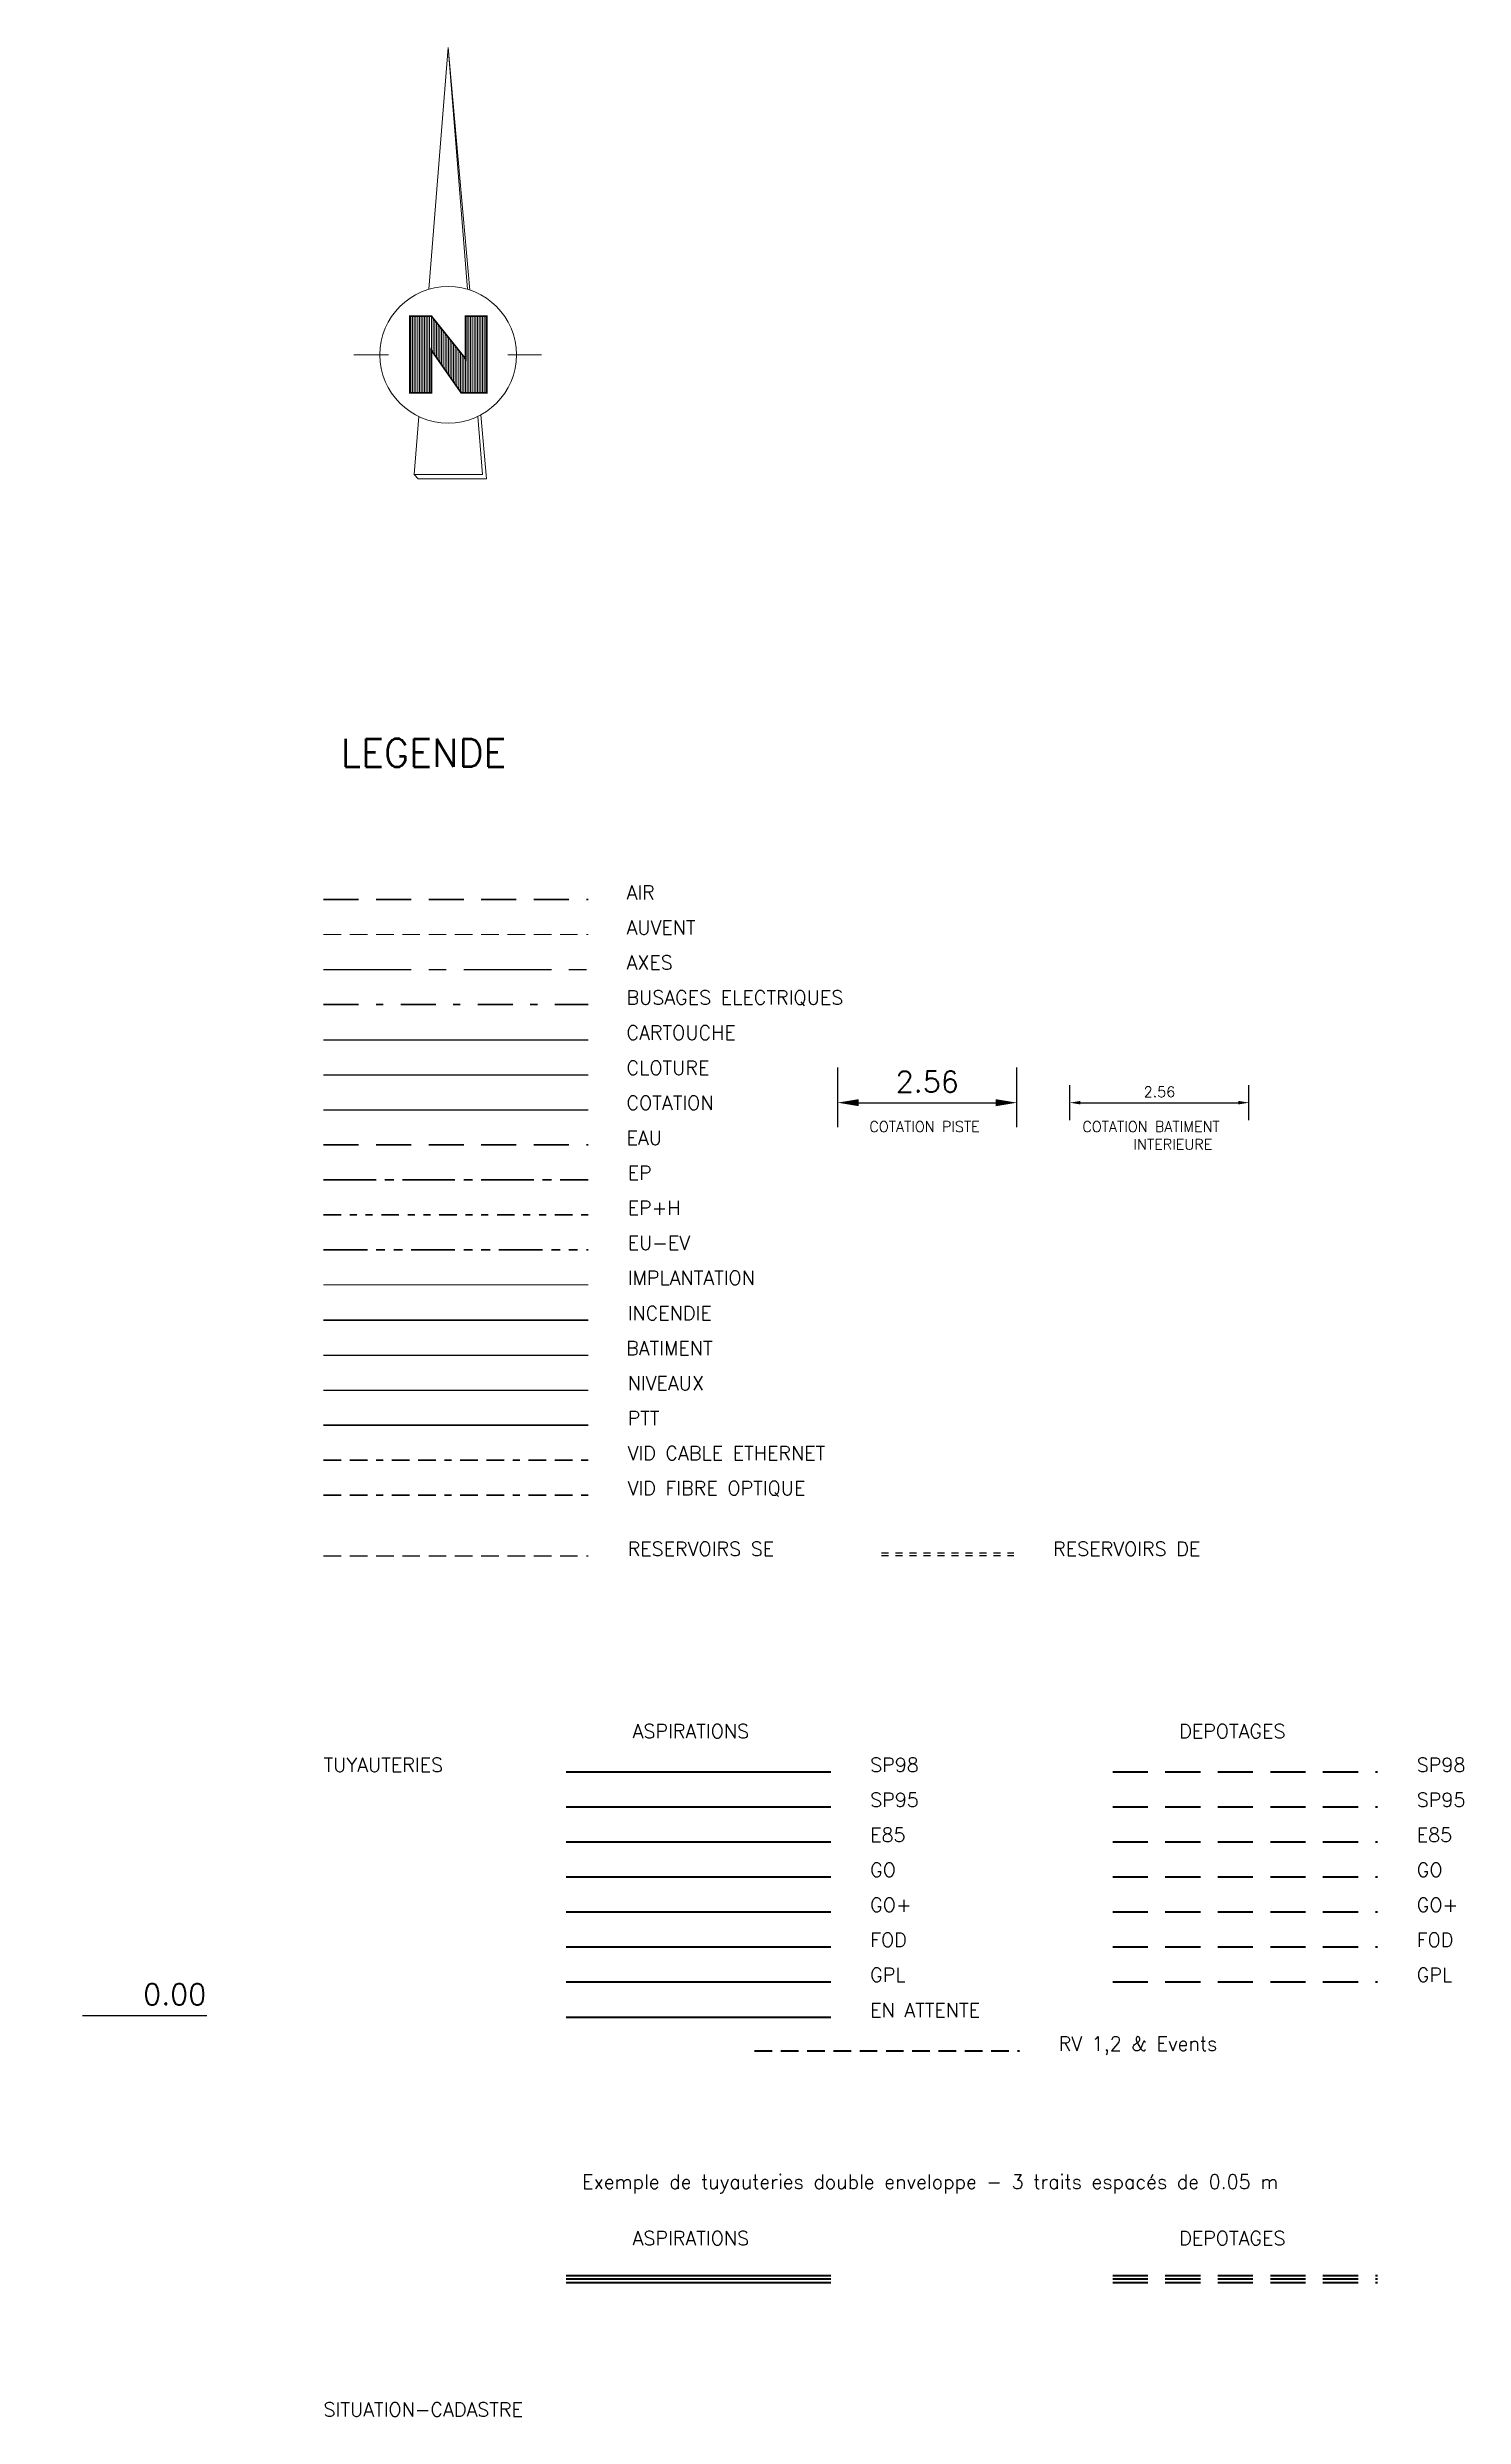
# Model space of a CAD drawing. Extents: x -58 to 166, y -6 to 61.
# Drawn here: x 3.22 to 23.43, y -5.72 to 28.08 of the extents above; entities that cross this region are included whole.
import ezdxf

# ---------------------------------------------------------------- set-up
doc = ezdxf.new("R2010")
doc.units = 0
doc.header["$MEASUREMENT"] = 0
doc.header["$PDMODE"] = 3
doc.header["$PDSIZE"] = -1
for name, pattern in [('AXES', [2, 1.25, -0.25, 0.25, -0.25]), ('AXES2', [1.125, 0.75, -0.125, 0.125, -0.125]), ('BORDURE2', [0.875, 0.25, -0.125, 0.25, -0.125, 0, -0.125]), ('CACHE', [0.375, 0.25, -0.125]), ('CACHEx2', [0.75, 0.5, -0.25]), ('DISCONTINU', [0.75, 0.5, -0.25]), ('DIVISE2', [0.625, 0.25, -0.125, 0, -0.125, 0, -0.125]), ('FANTOME2', [1.25, 0.625, -0.125, 0.125, -0.125, 0.125, -0.125]), ('TIRET_TRES_LONG', [25, 20, -5]), ('TIRETPT', [1, 0.5, -0.25, 0, -0.25])]:
    doc.linetypes.add(name, pattern=pattern)
doc.layers.get('0').update_dxf_attribs({"linetype": 'CONTINUOUS', "plot": 0})
doc.layers.get('DEFPOINTS').update_dxf_attribs({"linetype": 'CONTINUOUS'})
for name, color, linetype, lineweight in [('AIR - EAU', 152, 'DISCONTINU', 30), ('AUVENT', 92, 'CACHE', 0), ('BUSAGES ELECTRIQUES', 1, 'TIRETPT', 30), ('EP', 130, 'AXES2', 30), ('EP+H', 135, 'AXES2', 30), ('EU-EV', 75, 'FANTOME2', 30), ('IMPLANTATION', 7, 'CONTINUOUS', 0), ('INCENDIE', 1, 'CONTINUOUS', 30), ('PTT', 114, 'CONTINUOUS', 30), ('TUYAUTERIES', 7, 'CONTINUOUS', 35), ('VID', 60, 'BORDURE2', 30)]:
    doc.layers.add(name, color=color, linetype=linetype, lineweight=lineweight)
for name, color, linetype in [('AXES', 7, 'AXES'), ('BATIMENT', 7, 'CONTINUOUS'), ('CARTOUCHE', 7, 'CONTINUOUS'), ('COTATION', 7, 'CONTINUOUS'), ("LIMITE D'EMPRISE", 1, 'CONTINUOUS'), ('NIVEAUX', 30, 'CONTINUOUS'), ('RESERVOIRS', 1, 'CACHE'), ('SITUATION-CADASTRE', 7, 'CONTINUOUS')]:
    doc.layers.add(name, color=color, linetype=linetype)
doc.styles.add('ROMANS', font='romans')
doc.linetypes.add('LIMITE2', pattern='A,0.25,-0.1,[132,ltypeshp.shx,S=0.1,R=0,X=-0.1,Y=0],-0.1,1', length=1.45)
doc.dimstyles.get("Standard").update_dxf_attribs({"dimtxt": 0.18, "dimasz": 0.18, "dimexe": 0.18, "dimexo": 0.0625, "dimgap": 0.09, "dimtad": 0, "dimtih": 1, "dimtoh": 1, "dimdec": 4, "dimzin": 0, "dimdsep": 46, "dimtxsty": 'Standard', "dimcen": 0.09, "dimadec": 0, "dimazin": 0, "dimtfac": 1, "dimtdec": 4, "dimtofl": 0, "dimtmove": 0, "dimatfit": 3, "dimfxl": 1, "dimtolj": 1, "dimtzin": 0, "dimarcsym": 0})
doc.dimstyles.new('TOTAL BATIMENT', dxfattribs={"dimscale": 0, "dimtxt": 0.15, "dimasz": 0.15, "dimexe": 0.25, "dimexo": 0.25, "dimgap": 0.08, "dimtad": 1, "dimzin": 0, "dimdsep": 46, "dimtxsty": 'ROMANS', "dimcen": 1.5, "dimclrd": 256, "dimclre": 256, "dimclrt": 256, "dimadec": 0, "dimazin": 0, "dimtfac": 0.5, "dimtmove": 2, "dimatfit": 3, "dimfxl": 0.25, "dimfxlon": 1, "dimtolj": 1, "dimtzin": 0, "dimarcsym": 0})
doc.dimstyles.new('TOTAL PISTE', dxfattribs={"dimscale": 0, "dimtxt": 0.3, "dimasz": 0.3, "dimexe": 0.5, "dimexo": 0.5, "dimgap": 0.15, "dimtad": 1, "dimzin": 0, "dimdsep": 46, "dimtxsty": 'ROMANS', "dimcen": 1.5, "dimclrd": 256, "dimclre": 256, "dimclrt": 256, "dimadec": 0, "dimazin": 0, "dimtfac": 0.5, "dimtmove": 2, "dimatfit": 3, "dimfxl": 0.5, "dimfxlon": 1, "dimtolj": 1, "dimtzin": 0, "dimarcsym": 0})

msp = doc.modelspace()

# ---------------------------------------------------------------- texts
at = {"layer": 'AIR - EAU', "ltscale": 10, "style": 'ROMANS'}
for s, p in [('AIR', (11.483, 15.92)), ('EAU', (11.483, 12.42))]:
    msp.add_text(s, height=0.2, dxfattribs=at).set_placement(p)
at = {"layer": 'AUVENT', "ltscale": 10, "style": 'ROMANS'}
msp.add_text('AUVENT', height=0.2, dxfattribs=at).set_placement((11.483, 15.42))
at = {"layer": 'AXES', "ltscale": 10, "style": 'ROMANS'}
msp.add_text('AXES', height=0.2, dxfattribs=at).set_placement((11.483, 14.92))
at = {"layer": 'BATIMENT', "ltscale": 10, "style": 'ROMANS'}
msp.add_text('BATIMENT', height=0.2, dxfattribs=at).set_placement((11.478, 9.42))
at = {"layer": 'BUSAGES ELECTRIQUES', "ltscale": 10, "style": 'ROMANS'}
msp.add_text('BUSAGES ELECTRIQUES', height=0.2, dxfattribs=at).set_placement((11.483, 14.42))
at = {"layer": 'CARTOUCHE', "color": 255, "style": 'ROMANS'}
msp.add_text('LEGENDE', height=0.4, dxfattribs=at).set_placement((7.403, 17.812))
at = {"layer": 'CARTOUCHE', "color": 255, "ltscale": 10, "style": 'ROMANS'}
msp.add_text('CARTOUCHE', height=0.2, dxfattribs=at).set_placement((11.483, 13.92))
at = {"layer": 'COTATION', "ltscale": 10, "style": 'ROMANS'}
for s, height, p in [('COTATION', 0.2, (11.483, 12.92)), ('COTATION PISTE', 0.15, (14.949, 12.605)), ('COTATION BATIMENT', 0.15, (17.988, 12.605)), ('INTERIEURE', 0.15, (18.718, 12.352))]:
    msp.add_text(s, height=height, dxfattribs=at).set_placement(p)
at = {"layer": 'EP', "ltscale": 10, "style": 'ROMANS'}
msp.add_text('EP', height=0.2, dxfattribs=at).set_placement((11.499, 11.92))
at = {"layer": 'EP+H', "ltscale": 10, "style": 'ROMANS'}
msp.add_text('EP+H', height=0.2, dxfattribs=at).set_placement((11.499, 11.42))
at = {"layer": 'EU-EV', "ltscale": 10, "style": 'ROMANS'}
msp.add_text('EU-EV', height=0.2, dxfattribs=at).set_placement((11.499, 10.92))
at = {"layer": 'IMPLANTATION', "ltscale": 10, "style": 'ROMANS'}
msp.add_text('IMPLANTATION', height=0.2, dxfattribs=at).set_placement((11.499, 10.42))
at = {"layer": 'INCENDIE', "ltscale": 10, "style": 'ROMANS'}
msp.add_text('INCENDIE', height=0.2, dxfattribs=at).set_placement((11.499, 9.92))
at = {"layer": "LIMITE D'EMPRISE", "ltscale": 10, "style": 'ROMANS'}
msp.add_text('CLOTURE', height=0.2, dxfattribs=at).set_placement((11.483, 13.42))
at = {"layer": 'NIVEAUX', "ltscale": 10, "style": 'ROMANS'}
msp.add_text('NIVEAUX', height=0.2, dxfattribs=at).set_placement((11.499, 8.92))
at = {"layer": 'PTT', "ltscale": 10, "style": 'ROMANS'}
msp.add_text('PTT', height=0.2, dxfattribs=at).set_placement((11.499, 8.42))
at = {"layer": 'RESERVOIRS', "ltscale": 10, "style": 'ROMANS'}
for s, p in [('RESERVOIRS SE', (11.499, 6.556)), ('RESERVOIRS DE', (17.571, 6.556))]:
    msp.add_text(s, height=0.2, dxfattribs=at).set_placement(p)
at = {"layer": 'SITUATION-CADASTRE', "ltscale": 10, "style": 'ROMANS'}
msp.add_text('SITUATION-CADASTRE', height=0.2, dxfattribs=at).set_placement((7.16, -5.725))
at = {"layer": 'TUYAUTERIES', "ltscale": 10, "style": 'ROMANS'}
for s, p in [('ASPIRATIONS', (11.57, 3.956)), ('DEPOTAGES', (19.37, 3.956)), ('TUYAUTERIES', (7.16, 3.476)), ('SP98', (14.96, 3.476)), ('SP98', (22.76, 3.476)), ('SP95', (14.96, 2.976)), ('SP95', (22.76, 2.976)), ('E85', (14.96, 2.476)), ('E85', (22.76, 2.476)), ('GO', (14.96, 1.976)), ('GO', (22.76, 1.976)), ('GO+', (14.96, 1.476)), ('GO+', (22.76, 1.476)), ('FOD', (14.96, 0.976)), ('FOD', (22.76, 0.976)), ('GPL', (14.96, 0.476)), ('GPL', (22.76, 0.476)), ('EN ATTENTE', (14.96, -0.024)), ('RV 1,2 & Events', (17.65, -0.504)), ('Exemple de tuyauteries double enveloppe - 3 traits espacés de 0.05 m', (10.85, -2.473)), ('ASPIRATIONS', (11.57, -3.28)), ('DEPOTAGES', (19.37, -3.28))]:
    msp.add_text(s, height=0.2, dxfattribs=at).set_placement(p)
at = {"layer": 'VID', "ltscale": 10, "style": 'ROMANS'}
msp.add_text('VID CABLE ETHERNET', height=0.2, dxfattribs=at).set_placement((11.499, 7.92))
at = {"layer": 'VID', "color": 144, "ltscale": 10, "style": 'ROMANS'}
msp.add_text('VID FIBRE OPTIQUE', height=0.2, dxfattribs=at).set_placement((11.499, 7.42))

# ---------------------------------------------------------------- blocks, each defined once
blk = doc.blocks.new('NORD')
at = {"color": 0, "linetype": 'Continuous'}
for p, q in [((0, 0), (0.617052, -6.923803)), ((-2.691363, -8.77622), (-1.705911, -8.773253)), ((1.705911, -8.773253), (2.666005, -8.77622)), ((1.096657, -12.306924), (0.934351, -10.484525)), ((-0.974806, -12.185074), (-0.852955, -12.306924)), ((-0.852955, -12.306924), (1.096657, -12.306924))]:
    blk.add_line(p, q, dxfattribs=at)
for points in [[(-0.551984, -6.903331), (0, 0), (0.552471, -6.903576)], [(-1.06595, -7.66563), (-1.06595, -9.858943)], [(-1.01721, -7.66563), (-1.01721, -9.858943)], [(-0.968469, -7.66563), (-0.968469, -9.858943)], [(-0.91973, -7.66563), (-0.91973, -9.858943)], [(-0.870989, -7.66563), (-0.870989, -9.858943)], [(-0.822248, -7.66563), (-0.822248, -9.858943)], [(-0.773509, -7.66563), (-0.773509, -9.858943)], [(-0.724768, -7.66563), (-0.724768, -9.858943)], [(-0.676028, -7.66563), (-0.676028, -9.858943)], [(-0.627287, -7.66563), (-0.627287, -9.858943)], [(-0.578548, -7.66563), (-0.578548, -9.858943)], [(-0.529807, -7.66563), (-0.529807, -9.858943)], [(-0.481067, -7.66563), (-0.481067, -8.640436)], [(-0.432326, -7.726556), (-0.432326, -8.710065)], [(-0.383587, -7.78748), (-0.383587, -8.779693)], [(-0.334846, -7.848406), (-0.334846, -8.849322)], [(-0.286105, -7.909332), (-0.286105, -8.918951)], [(-0.237365, -7.970256), (-0.237365, -8.988581)], [(-0.188625, -8.031182), (-0.188625, -9.054728)], [(-0.139885, -8.092108), (-0.139885, -9.127839)], [(0.542479, -7.66563), (0.542479, -9.858943)], [(0.59122, -7.66563), (0.59122, -9.858943)], [(0.63996, -7.66563), (0.63996, -9.858943)], [(0.6887, -7.66563), (0.6887, -9.858943)], [(0.73744, -7.66563), (0.73744, -9.858943)], [(0.786181, -7.66563), (0.786181, -9.858943)], [(0.834922, -7.66563), (0.834922, -9.858943)], [(0.883661, -7.66563), (0.883661, -9.858943)], [(0.932402, -7.66563), (0.932402, -9.858943)], [(0.981142, -7.66563), (0.981142, -9.858943)], [(1.029883, -7.66563), (1.029883, -9.858943)], [(1.078622, -7.66563), (1.078622, -9.858943)], [(-0.481067, -8.640436), (-0.481067, -9.858943)], [(-0.091144, -8.153032), (-0.091144, -9.20095)], [(-0.042405, -8.213958), (-0.042405, -9.267097)], [(0.006336, -8.274884), (0.006336, -9.336726)], [(0.055077, -8.335809), (0.055077, -9.406355)], [(0.103817, -8.396734), (0.103817, -9.475983)], [(0.152557, -8.45766), (0.152557, -9.545612)], [(0.201297, -8.518585), (0.201297, -9.615241)], [(0.250038, -8.57951), (0.250038, -9.68487)], [(0.298779, -8.640436), (0.298779, -9.7545)], [(0.347518, -8.701361), (0.347518, -9.824129)], [(0.396259, -8.762287), (0.396259, -9.858943)], [(0.444999, -8.823212), (0.444999, -9.858943)], [(0.49374, -8.884137), (0.49374, -9.858943)], [(-0.842476, -10.53156), (-0.974806, -12.185074), (0.974806, -12.185074), (0.843451, -10.531072)]]:
    blk.add_lwpolyline(points, dxfattribs=at)
at = {"color": 0, "linetype": 'Continuous', "const_width": 0.048741}
blk.add_lwpolyline([(-0.481067, -9.858943), (-0.481067, -8.640436), (0.371888, -9.858943), (1.102993, -9.858943), (1.102993, -7.66563), (0.49374, -7.66563), (0.49374, -8.884137), (-0.481067, -7.66563), (-1.090321, -7.66563), (-1.090321, -9.858943), (-0.481067, -9.858943)], close=True, dxfattribs=at)
at = {"color": 0, "linetype": 'Continuous'}
blk.add_circle((0, -8.773253), 1.949611, dxfattribs=at)
blk = doc.blocks.new('*D24')
at = {"layer": 'COTATION', "lineweight": -2}
for p, q in [((14.497, 12.674), (14.497, 13.521)), ((17.053, 12.674), (17.053, 13.521)), ((14.797, 13.021), (16.753, 13.021))]:
    blk.add_line(p, q, dxfattribs=at)
at = {"layer": 'COTATION', "lineweight": 0}
for points in [[(14.797, 13.071), (14.797, 12.971), (14.497, 13.021)], [(16.753, 13.071), (16.753, 12.971), (17.053, 13.021)]]:
    blk.add_solid(points, dxfattribs=at)
at = {"layer": 'DEFPOINTS', "color": 0, "lineweight": 0}
for p in [(17.053, 13.021), (14.497, 12.174), (17.053, 12.174)]:
    blk.add_point(p, dxfattribs=at)
at = {"layer": 'COTATION', "lineweight": 0, "insert": (15.775, 13.321), "char_height": 0.3, "attachment_point": 5, "style": 'ROMANS'}
blk.add_mtext('\\A1;2.56', dxfattribs=at)
blk = doc.blocks.new('*D25')
at = {"layer": 'COTATION', "lineweight": -2}
for p, q in [((17.81, 12.771), (17.81, 13.271)), ((20.366, 12.771), (20.366, 13.271)), ((17.96, 13.021), (20.216, 13.021))]:
    blk.add_line(p, q, dxfattribs=at)
at = {"layer": 'COTATION', "lineweight": 0}
for points in [[(17.96, 13.046), (17.96, 12.996), (17.81, 13.021)], [(20.216, 13.046), (20.216, 12.996), (20.366, 13.021)]]:
    blk.add_solid(points, dxfattribs=at)
at = {"layer": 'DEFPOINTS', "color": 0, "lineweight": 0}
for p in [(20.366, 13.021), (17.81, 12.174), (20.366, 12.174)]:
    blk.add_point(p, dxfattribs=at)
at = {"layer": 'COTATION', "lineweight": 0, "insert": (19.088, 13.176), "char_height": 0.15, "attachment_point": 5, "style": 'ROMANS'}
blk.add_mtext('\\A1;2.56', dxfattribs=at)
blk = doc.blocks.new('*D1')
at = {"layer": 'CARTOUCHE', "color": 255, "lineweight": -2}
blk.add_line((3.719, 0), (5.494, 0), dxfattribs=at)
at = {"layer": 'DEFPOINTS', "color": 0, "lineweight": 0}
for p in [(3.219, 0), (3.219, 0), (4.429, 0)]:
    blk.add_point(p, dxfattribs=at)
at = {"layer": 'CARTOUCHE', "color": 255, "lineweight": 0, "insert": (5.037, 0.3), "char_height": 0.3, "attachment_point": 5, "style": 'ROMANS'}
blk.add_mtext('\\A1;0.00', dxfattribs=at)

# ---------------------------------------------------------------- dimensions: what is measured, and where the dimension line sits
at = {"layer": 'CARTOUCHE', "color": 255, "lineweight": 0}
dim = msp.add_ordinate_dim(feature_location=(3.219384225, 0), offset=(1.21, 0), dtype=0, origin=(3.219384225, 0), dimstyle='Standard', override={"dimtxt": 0.3, "dimasz": 0.3, "dimexe": 0.5, "dimexo": 0.5, "dimgap": 0.15, "dimtad": 1, "dimtih": 0, "dimtoh": 0, "dimdec": 2, "dimtxsty": 'ROMANS', "dimcen": 1.5, "dimclrd": 256, "dimclre": 255, "dimclrt": 255, "dimtfac": 0.5, "dimtdec": 2, "dimtofl": 1, "dimtmove": 2}, dxfattribs=at)
dim.commit()
dim.dimension.update_dxf_attribs({"geometry": '*D1', "text_midpoint": (5.036527082, 0.3)})
at = {"layer": 'COTATION', "color": 7, "lineweight": 0}
for base, p1, p2, dimstyle, picture, middle in [((17.053, 13.021), (14.497, 12.174), (17.053, 12.174), 'TOTAL PISTE', '*D24', (15.775, 13.321)), ((20.366, 13.021), (17.81, 12.174), (20.366, 12.174), 'TOTAL BATIMENT', '*D25', (19.088, 13.176))]:
    dim = msp.add_linear_dim(base=base, p1=p1, p2=p2, dimstyle=dimstyle, override={"dimscale": 1}, dxfattribs=at)
    dim.commit()
    dim.dimension.update_dxf_attribs({"geometry": picture, "text_midpoint": middle})

# ---------------------------------------------------------------- linework, layer by layer
at = {"layer": 'AIR - EAU', "flags": 128}
for points in [[(7.161, 15.92), (10.938, 15.92)], [(7.161, 12.42), (10.938, 12.42)]]:
    msp.add_lwpolyline(points, dxfattribs=at)
at = {"layer": 'AUVENT', "flags": 128}
msp.add_lwpolyline([(7.161, 15.42), (10.938, 15.42)], dxfattribs=at)
at = {"layer": 'AXES', "flags": 128}
msp.add_lwpolyline([(7.161, 14.92), (10.938, 14.92)], dxfattribs=at)
at = {"layer": 'BATIMENT', "flags": 128}
msp.add_lwpolyline([(7.161, 9.42), (10.938, 9.42)], dxfattribs=at)
at = {"layer": 'BUSAGES ELECTRIQUES', "flags": 128}
msp.add_lwpolyline([(7.161, 14.42), (10.938, 14.42)], dxfattribs=at)
at = {"layer": 'CARTOUCHE', "color": 255, "flags": 128}
msp.add_lwpolyline([(7.161, 13.92), (10.938, 13.92)], dxfattribs=at)
at = {"layer": 'COTATION', "flags": 128}
msp.add_lwpolyline([(7.161, 12.92), (10.938, 12.92)], dxfattribs=at)
at = {"layer": 'EP', "flags": 128}
msp.add_lwpolyline([(7.161, 11.92), (10.938, 11.92)], dxfattribs=at)
at = {"layer": 'EP+H', "linetype": 'DIVISE2', "flags": 128}
msp.add_lwpolyline([(7.161, 11.42), (10.938, 11.42)], dxfattribs=at)
at = {"layer": 'EU-EV', "flags": 128}
msp.add_lwpolyline([(7.161, 10.92), (10.938, 10.92)], dxfattribs=at)
at = {"layer": 'IMPLANTATION', "flags": 128}
msp.add_lwpolyline([(7.161, 10.42), (10.938, 10.42)], dxfattribs=at)
at = {"layer": 'INCENDIE', "flags": 128}
msp.add_lwpolyline([(7.161, 9.92), (10.938, 9.92)], dxfattribs=at)
at = {"layer": "LIMITE D'EMPRISE", "linetype": 'LIMITE2', "flags": 128}
msp.add_lwpolyline([(7.161, 13.42), (10.938, 13.42)], dxfattribs=at)
at = {"layer": 'NIVEAUX', "flags": 128}
msp.add_lwpolyline([(7.161, 8.92), (10.938, 8.92)], dxfattribs=at)
at = {"layer": 'PTT', "flags": 128}
msp.add_lwpolyline([(7.161, 8.42), (10.938, 8.42)], dxfattribs=at)
at = {"layer": 'RESERVOIRS', "flags": 128}
msp.add_lwpolyline([(7.161, 6.556), (10.938, 6.556)], dxfattribs=at)
at = {"layer": 'RESERVOIRS', "ltscale": 0.01, "flags": 128}
for points in [[(15.121, 6.6), (17.01, 6.6)], [(15.121, 6.56), (17.01, 6.56)]]:
    msp.add_lwpolyline(points, dxfattribs=at)
at = {"layer": 'TUYAUTERIES', "color": 210, "flags": 128}
for points in [[(10.622, 3.476), (14.399, 3.476)], [(10.622, -3.71), (14.399, -3.71)], [(10.622, -3.76), (14.399, -3.76)], [(10.622, -3.81), (14.399, -3.81)]]:
    msp.add_lwpolyline(points, dxfattribs=at)
at = {"layer": 'TUYAUTERIES', "color": 210, "linetype": 'CACHEx2', "flags": 128}
for points in [[(18.422, 3.476), (22.199, 3.476)], [(18.422, -3.71), (22.199, -3.71)], [(18.422, -3.76), (22.199, -3.76)], [(18.422, -3.81), (22.199, -3.81)]]:
    msp.add_lwpolyline(points, dxfattribs=at)
at = {"layer": 'TUYAUTERIES', "color": 92, "flags": 128}
msp.add_lwpolyline([(10.622, 2.976), (14.399, 2.976)], dxfattribs=at)
at = {"layer": 'TUYAUTERIES', "color": 92, "linetype": 'CACHEx2', "flags": 128}
msp.add_lwpolyline([(18.422, 2.976), (22.199, 2.976)], dxfattribs=at)
at = {"layer": 'TUYAUTERIES', "color": 170, "flags": 128}
msp.add_lwpolyline([(10.622, 2.476), (14.399, 2.476)], dxfattribs=at)
at = {"layer": 'TUYAUTERIES', "color": 170, "linetype": 'CACHEx2', "flags": 128}
msp.add_lwpolyline([(18.422, 2.476), (22.199, 2.476)], dxfattribs=at)
at = {"layer": 'TUYAUTERIES', "flags": 128}
msp.add_lwpolyline([(10.622, 1.976), (14.399, 1.976)], dxfattribs=at)
at = {"layer": 'TUYAUTERIES', "linetype": 'CACHEx2', "flags": 128}
msp.add_lwpolyline([(18.422, 1.976), (22.199, 1.976)], dxfattribs=at)
at = {"layer": 'TUYAUTERIES', "color": 10, "flags": 128}
msp.add_lwpolyline([(10.622, 1.476), (14.399, 1.476)], dxfattribs=at)
at = {"layer": 'TUYAUTERIES', "color": 10, "linetype": 'CACHEx2', "flags": 128}
msp.add_lwpolyline([(18.422, 1.476), (22.199, 1.476)], dxfattribs=at)
at = {"layer": 'TUYAUTERIES', "color": 34, "flags": 128}
msp.add_lwpolyline([(10.622, 0.976), (14.399, 0.976)], dxfattribs=at)
at = {"layer": 'TUYAUTERIES', "color": 34, "linetype": 'CACHEx2', "flags": 128}
msp.add_lwpolyline([(18.422, 0.976), (22.199, 0.976)], dxfattribs=at)
at = {"layer": 'TUYAUTERIES', "color": 173, "flags": 128}
msp.add_lwpolyline([(10.622, 0.476), (14.399, 0.476)], dxfattribs=at)
at = {"layer": 'TUYAUTERIES', "color": 173, "linetype": 'CACHEx2', "flags": 128}
msp.add_lwpolyline([(18.422, 0.476), (22.199, 0.476)], dxfattribs=at)
at = {"layer": 'TUYAUTERIES', "color": 252, "linetype": 'TIRET_TRES_LONG', "flags": 128}
msp.add_lwpolyline([(10.622, -0.024), (14.399, -0.024)], dxfattribs=at)
at = {"layer": 'TUYAUTERIES', "color": 30, "linetype": 'CACHE', "flags": 128}
msp.add_lwpolyline([(13.312, -0.504), (17.089, -0.504)], dxfattribs=at)
at = {"layer": 'VID', "flags": 128}
msp.add_lwpolyline([(7.161, 7.92), (10.938, 7.92)], dxfattribs=at)
at = {"layer": 'VID', "color": 144, "flags": 128}
msp.add_lwpolyline([(7.161, 7.42), (10.938, 7.42)], dxfattribs=at)

# ---------------------------------------------------------------- block references
at = {"layer": 'IMPLANTATION', "xscale": 0.5, "yscale": 0.5, "zscale": 0.5}
msp.add_blockref('NORD', (8.939, 28.077), dxfattribs=at)

msp.set_redraw_order([(e.dxf.handle, doc.entitydb.next_handle()) for e in msp.query("TEXT MTEXT ATTDEF DIMENSION ARC_DIMENSION")])  # texts and dimensions are drawn at this point

doc.saveas('drawing.dxf')
